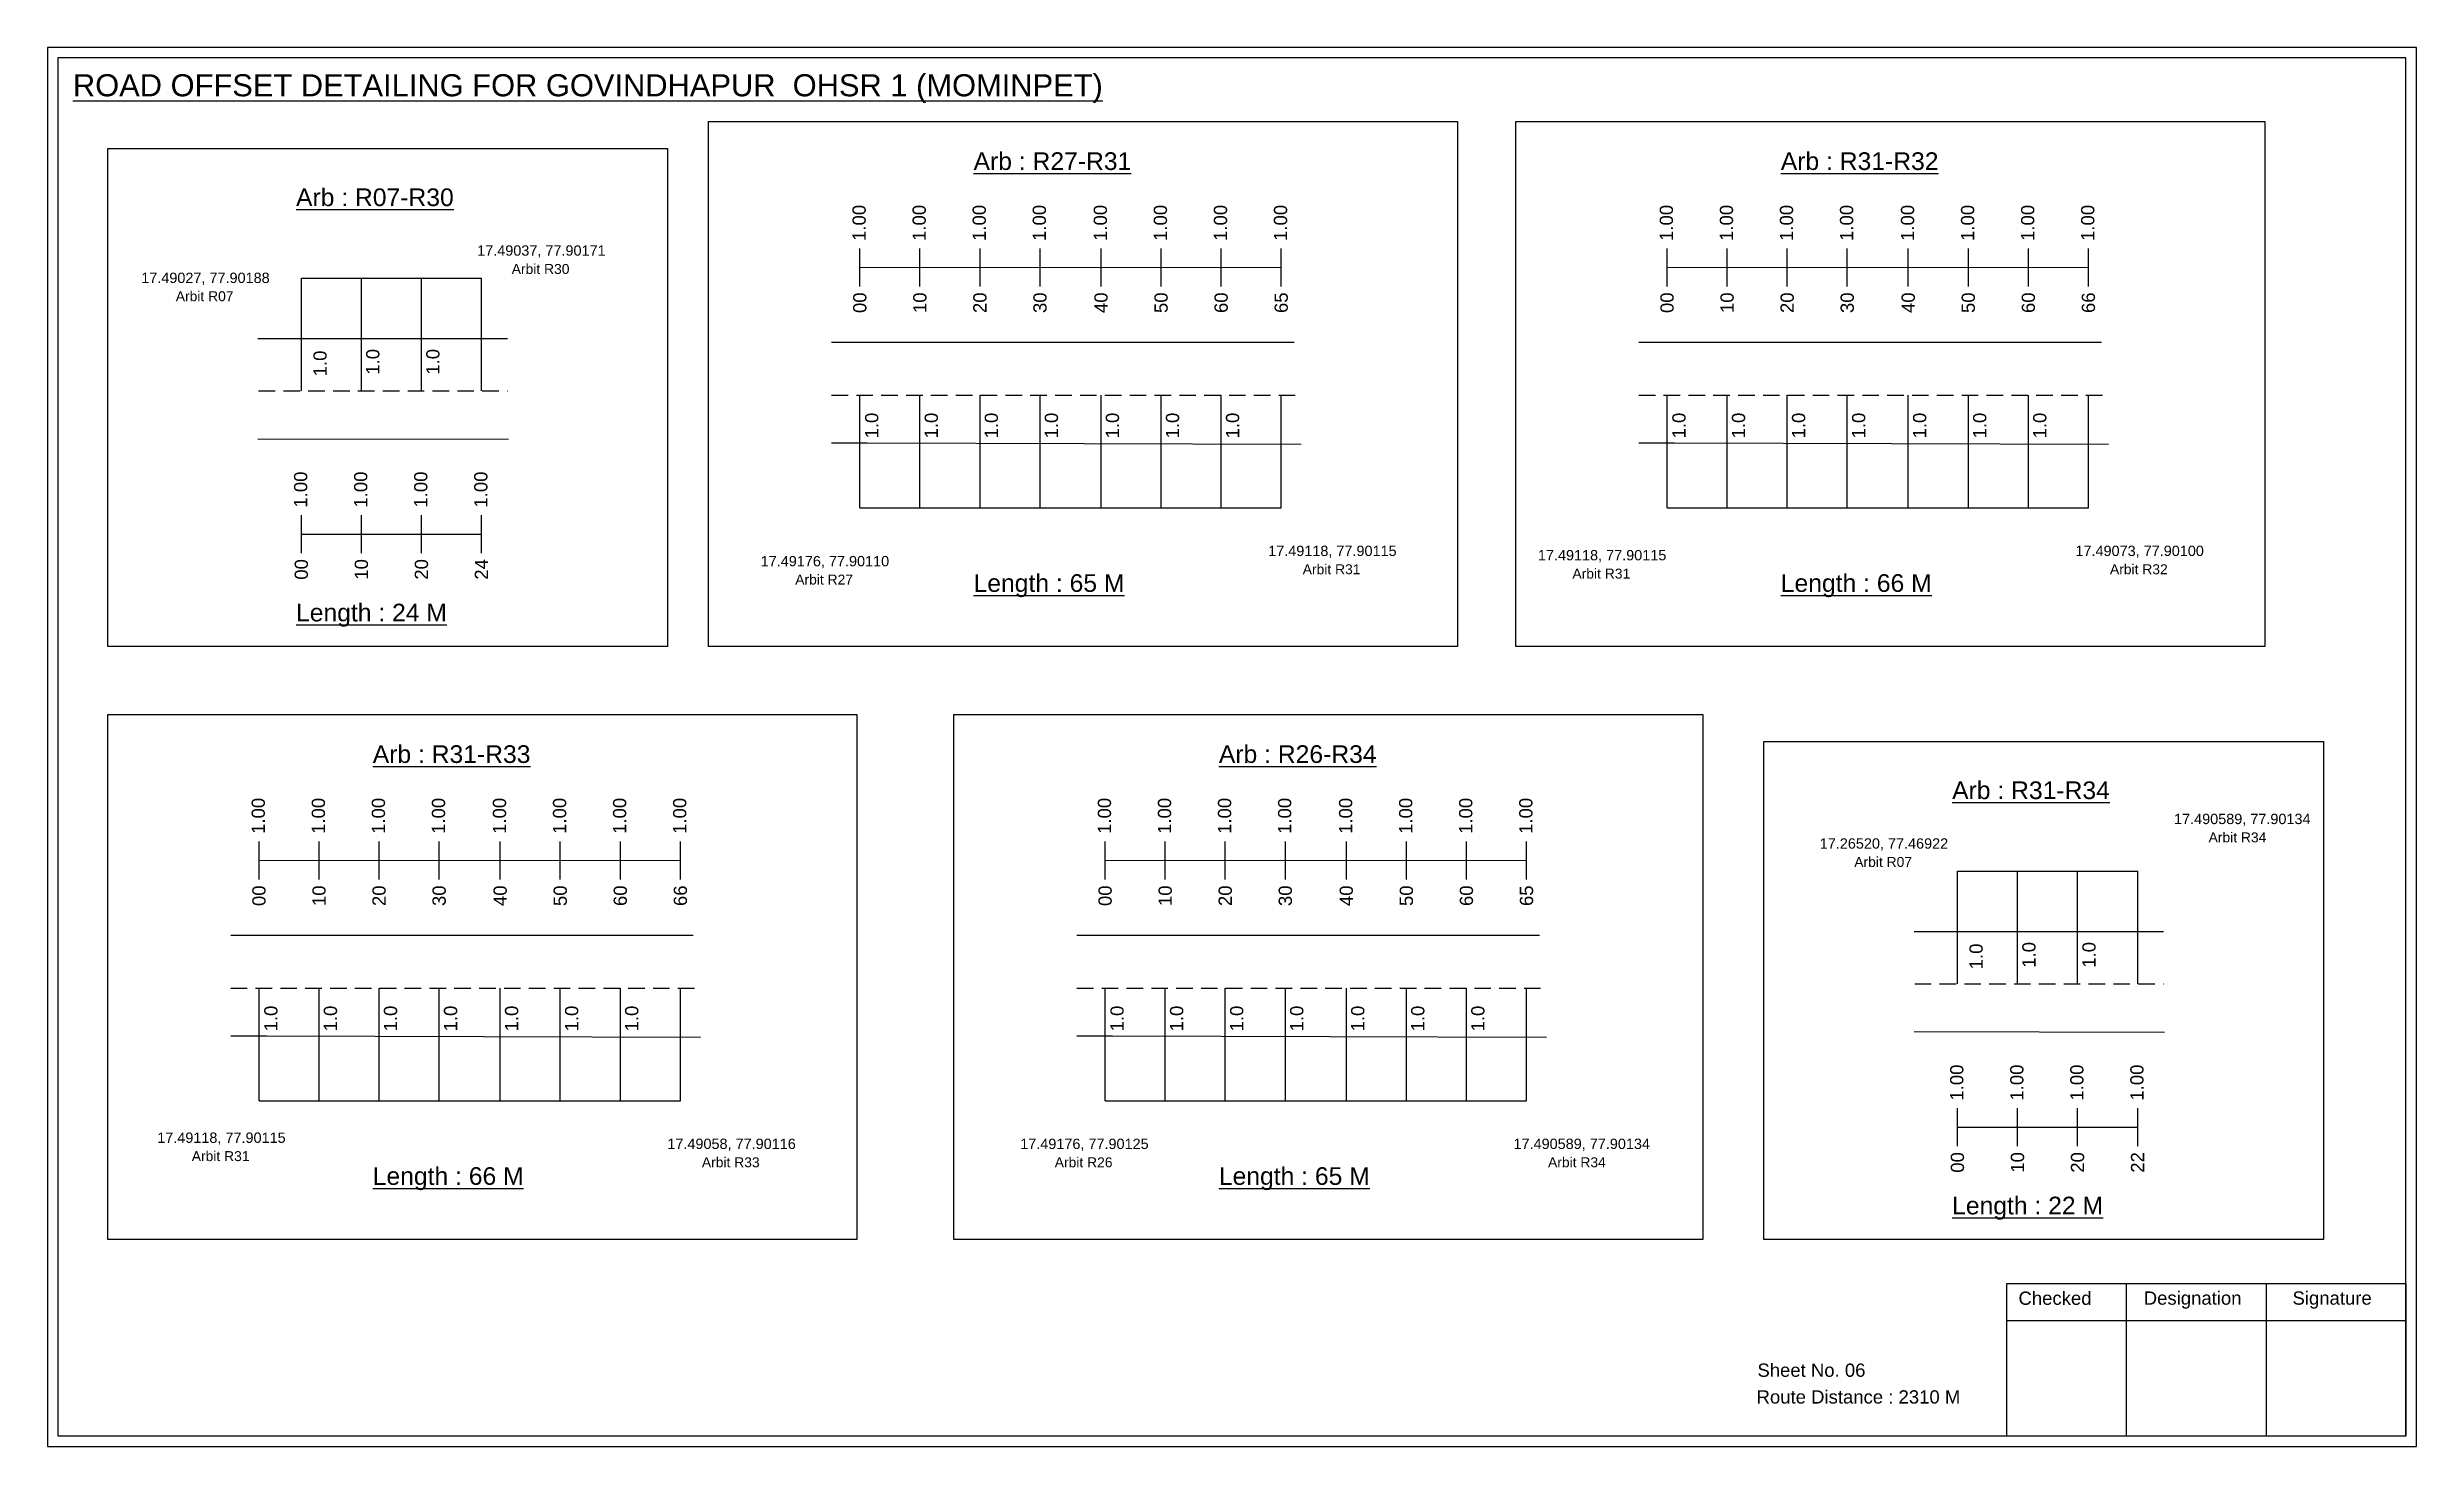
# Model space of a CAD drawing. Header units: inches. Extents: x -117 to 51867, y -12715 to 3423.
# Drawn here: x 32451 to 32988, y 354 to 671 of the extents above; entities that cross this region are included whole.
import ezdxf

# ---------------------------------------------------------------- set-up
doc = ezdxf.new("R2010")
doc.units = ezdxf.units.IN
doc.header["$MEASUREMENT"] = 0
doc.linetypes.add('DASHED2', pattern=[0.375, 0.25, -0.125])
doc.layers.add('PDF_Geometry', color=7, linetype='Continuous')
doc.layers.add('PDF_Text', color=5, linetype='Continuous')
doc.styles.add('PDF Arial', font='arial.ttf')
doc.styles.get("Standard").update_dxf_attribs({"font": 'arial.ttf'})

msp = doc.modelspace()

# ---------------------------------------------------------------- texts
at = {"color": 242, "true_color": 0xcd2027}
for s, height, p in [('%%UROAD OFFSET DETAILING FOR GOVINDHAPUR  OHSR 1 (MOMINPET)', 5, (32456.88, 660.11)), ('%%UArb : R27-R31', 4, (32660.82, 643.44)), ('%%UArb : R31-R32', 4, (32843.6, 643.44)), ('%%UArb : R07-R30', 4, (32507.4, 635.26)), ('%%ULength : 65 M', 4, (32660.82, 547.94)), ('%%ULength : 66 M', 4, (32843.6, 547.94)), ('%%ULength : 24 M', 4, (32507.4, 541.26)), ('%%UArb : R31-R33', 4, (32524.77, 509.22)), ('%%UArb : R26-R34', 4, (32716.36, 509.22)), ('%%UArb : R31-R34', 4, (32882.4, 501.04)), ('%%ULength : 66 M', 4, (32524.77, 413.72)), ('%%ULength : 65 M', 4, (32716.36, 413.72)), ('%%ULength : 22 M', 4, (32882.4, 407.04))]:
    msp.add_text(s, height=height, dxfattribs=at).set_placement(p)
at = {"color": 217, "true_color": 0x93278f}
for s, p in [('1.00', (32636.4, 627.38)), ('1.00', (32650, 627.38)), ('1.00', (32663.6, 627.38)), ('1.00', (32677.2, 627.38)), ('1.00', (32691.02, 627.38)), ('1.00', (32704.62, 627.38)), ('1.00', (32718.22, 627.38)), ('1.00', (32731.82, 627.38)), ('1.00', (32819.19, 627.38)), ('1.00', (32832.79, 627.38)), ('1.00', (32846.39, 627.38)), ('1.00', (32859.99, 627.38)), ('1.00', (32873.8, 627.38)), ('1.00', (32887.4, 627.38)), ('1.00', (32901, 627.38)), ('1.00', (32914.6, 627.38)), ('00', (32636.55, 611.06)), ('10', (32650.15, 611.06)), ('20', (32663.75, 611.06)), ('30', (32677.35, 611.06)), ('40', (32691.17, 611.06)), ('50', (32704.77, 611.06)), ('60', (32718.37, 611.06)), ('65', (32731.97, 611.06)), ('00', (32819.34, 611.06)), ('10', (32832.94, 611.06)), ('20', (32846.54, 611.06)), ('30', (32860.14, 611.06)), ('40', (32873.95, 611.06)), ('50', (32887.55, 611.06)), ('60', (32901.15, 611.06)), ('66', (32914.75, 611.06)), ('1.00', (32509.94, 567.02)), ('1.00', (32523.54, 567.02)), ('1.00', (32537.14, 567.02)), ('1.00', (32550.74, 567.02)), ('00', (32510.09, 550.7)), ('10', (32523.69, 550.7)), ('20', (32537.29, 550.7)), ('24', (32550.89, 550.7)), ('1.00', (32500.35, 493.16)), ('1.00', (32513.95, 493.16)), ('1.00', (32527.55, 493.16)), ('1.00', (32541.15, 493.16)), ('1.00', (32554.97, 493.16)), ('1.00', (32568.57, 493.16)), ('1.00', (32582.17, 493.16)), ('1.00', (32595.77, 493.16)), ('1.00', (32691.95, 493.16)), ('1.00', (32705.55, 493.16)), ('1.00', (32719.15, 493.16)), ('1.00', (32732.75, 493.16)), ('1.00', (32746.56, 493.16)), ('1.00', (32760.16, 493.16)), ('1.00', (32773.76, 493.16)), ('1.00', (32787.36, 493.16)), ('00', (32500.5, 476.83)), ('10', (32514.1, 476.83)), ('20', (32527.7, 476.83)), ('30', (32541.3, 476.83)), ('40', (32555.12, 476.83)), ('50', (32568.72, 476.83)), ('60', (32582.32, 476.83)), ('66', (32595.92, 476.83)), ('00', (32692.1, 476.83)), ('10', (32705.7, 476.83)), ('20', (32719.3, 476.83)), ('30', (32732.9, 476.83)), ('40', (32746.71, 476.83)), ('50', (32760.31, 476.83)), ('60', (32773.91, 476.83)), ('65', (32787.51, 476.83)), ('1.00', (32884.94, 432.79)), ('1.00', (32898.54, 432.79)), ('1.00', (32912.14, 432.79)), ('1.00', (32925.74, 432.79)), ('00', (32885.09, 416.47)), ('10', (32898.69, 416.47)), ('20', (32912.29, 416.47)), ('22', (32925.89, 416.47))]:
    msp.add_text(s, height=3, rotation=90, dxfattribs=at).set_placement(p)
at = {"color": 5}
for s, height, p in [('17.49037, 77.90171', 2.34, (32548.42, 624.04)), ('17.49027, 77.90188', 2.34, (32472.35, 617.86)), ('Arbit R30', 2.246, (32556.24, 619.91)), ('Arbit R07', 2.246, (32480.17, 613.74)), ('17.49118, 77.90115', 2.34, (32727.53, 556.06)), ('17.49073, 77.90100', 2.34, (32910.32, 556.06)), ('17.49176, 77.90110', 2.34, (32612.62, 553.73)), ('Arbit R31', 2.246, (32735.35, 551.94)), ('17.49118, 77.90115', 2.34, (32788.6, 555.08)), ('Arbit R31', 2.246, (32796.42, 550.96)), ('Arbit R32', 2.246, (32918.14, 551.94)), ('Arbit R27', 2.246, (32620.44, 549.6)), ('17.490589, 77.90134', 2.34, (32932.65, 495.38)), ('Arbit R34', 2.246, (32940.47, 491.25)), ('17.26520, 77.46922', 2.34, (32852.42, 489.82)), ('Arbit R07', 2.246, (32860.24, 485.69)), ('17.49118, 77.90115', 2.34, (32475.97, 423.23)), ('17.49058, 77.90116', 2.34, (32591.48, 421.84)), ('17.49176, 77.90125', 2.34, (32671.38, 421.83)), ('17.490589, 77.90134', 2.34, (32783.08, 421.84)), ('Arbit R31', 2.246, (32483.79, 419.1)), ('Arbit R33', 2.246, (32599.3, 417.71)), ('Arbit R26', 2.246, (32679.2, 417.7)), ('Arbit R34', 2.246, (32790.9, 417.71))]:
    msp.add_text(s, height=height, dxfattribs=at).set_placement(p)
for p in [(32514.33, 596.73), (32526.28, 597.1), (32539.88, 597.1), (32639.25, 582.67), (32652.74, 582.67), (32666.34, 582.67), (32679.94, 582.67), (32693.76, 582.67), (32707.36, 582.67), (32720.96, 582.67), (32822.04, 582.67), (32835.53, 582.67), (32849.13, 582.67), (32862.73, 582.67), (32876.54, 582.67), (32890.14, 582.67), (32903.74, 582.67), (32889.32, 462.51), (32901.28, 462.87), (32914.88, 462.87), (32503.2, 448.45), (32516.69, 448.45), (32530.29, 448.45), (32543.89, 448.45), (32557.71, 448.45), (32571.31, 448.45), (32584.91, 448.45), (32694.8, 448.45), (32708.29, 448.45), (32721.89, 448.45), (32735.49, 448.45), (32749.3, 448.45), (32762.9, 448.45), (32776.5, 448.45)]:
    msp.add_text('1.0', height=3, rotation=90).set_placement(p)
for s, p in [('Sheet No. 06', (32838.31, 370.27)), ('Route Distance : 2310 M', (32838.12, 364.22))]:
    msp.add_text(s, height=3).set_placement(p)
at = {"layer": 'PDF_Text', "color": 7, "attachment_point": 7, "style": 'PDF Arial'}
for s, insert, char_height in [('Checked', (32897.42, 386.52), 3.001), ('Designation', (32925.79, 385.69), 3.0006), ('Signature', (32959.47, 385.69), 3.001)]:
    msp.add_mtext(s, dxfattribs=dict(at, insert=insert, char_height=char_height))

# ---------------------------------------------------------------- linework, layer by layer
at = {"color": 217, "true_color": 0x93278f}
for p, q in [((32635.08, 617.08), (32635.08, 625.64)), ((32648.68, 617.08), (32648.68, 625.64)), ((32662.28, 617.08), (32662.28, 625.64)), ((32675.88, 617.08), (32675.88, 625.64)), ((32689.69, 617.08), (32689.69, 625.64)), ((32703.29, 617.08), (32703.29, 625.64)), ((32716.89, 617.08), (32716.89, 625.64)), ((32730.49, 617.08), (32730.49, 625.64)), ((32817.86, 617.08), (32817.86, 625.64)), ((32831.46, 617.08), (32831.46, 625.64)), ((32845.06, 617.08), (32845.06, 625.64)), ((32858.66, 617.08), (32858.66, 625.64)), ((32872.48, 617.08), (32872.48, 625.64)), ((32886.08, 617.08), (32886.08, 625.64)), ((32899.68, 617.08), (32899.68, 625.64)), ((32913.28, 617.08), (32913.28, 625.64)), ((32635.08, 621.35), (32730.49, 621.41)), ((32817.86, 621.35), (32913.28, 621.41)), ((32508.61, 556.72), (32508.61, 565.28)), ((32522.21, 556.72), (32522.21, 565.28)), ((32535.81, 556.72), (32535.81, 565.28)), ((32549.41, 556.72), (32549.41, 565.28)), ((32508.61, 560.99), (32549.41, 561)), ((32499.03, 482.86), (32499.03, 491.42)), ((32512.63, 482.86), (32512.63, 491.42)), ((32526.23, 482.86), (32526.23, 491.42)), ((32539.83, 482.86), (32539.83, 491.42)), ((32553.64, 482.86), (32553.64, 491.42)), ((32567.24, 482.86), (32567.24, 491.42)), ((32580.84, 482.86), (32580.84, 491.42)), ((32594.44, 482.86), (32594.44, 491.42)), ((32690.62, 482.86), (32690.62, 491.42)), ((32704.22, 482.86), (32704.22, 491.42)), ((32717.82, 482.86), (32717.82, 491.42)), ((32731.42, 482.86), (32731.42, 491.42)), ((32745.24, 482.86), (32745.24, 491.42)), ((32758.84, 482.86), (32758.84, 491.42)), ((32772.44, 482.86), (32772.44, 491.42)), ((32786.04, 482.86), (32786.04, 491.42)), ((32499.03, 487.13), (32594.44, 487.19)), ((32690.62, 487.13), (32786.04, 487.19)), ((32883.61, 422.5), (32883.61, 431.06)), ((32897.21, 422.5), (32897.21, 431.06)), ((32910.81, 422.5), (32910.81, 431.06)), ((32924.41, 422.5), (32924.41, 431.06)), ((32883.61, 426.77), (32924.41, 426.78))]:
    msp.add_line(p, q, dxfattribs=at)
at = {"color": 5}
for p, q in [((32508.61, 618.96), (32549.41, 618.96)), ((32635.08, 566.94), (32730.49, 566.94)), ((32817.86, 566.94), (32913.28, 566.94)), ((32883.61, 484.73), (32924.41, 484.73)), ((32499.03, 432.71), (32594.44, 432.72)), ((32690.62, 432.71), (32786.04, 432.72))]:
    msp.add_line(p, q, dxfattribs=at)
for p, q in [((32508.61, 593.42), (32508.61, 618.96)), ((32522.21, 593.42), (32522.21, 618.96)), ((32535.81, 593.42), (32535.81, 618.96)), ((32549.41, 593.42), (32549.41, 618.96)), ((32498.78, 605.31), (32555.27, 605.31)), ((32733.41, 604.36), (32628.67, 604.36)), ((32916.19, 604.36), (32811.45, 604.36)), ((32635.08, 566.94), (32635.08, 592.48)), ((32648.68, 566.94), (32648.68, 592.48)), ((32662.28, 566.94), (32662.28, 592.48)), ((32675.88, 566.94), (32675.88, 592.48)), ((32689.69, 566.94), (32689.69, 592.48)), ((32703.29, 566.94), (32703.29, 592.48)), ((32716.89, 566.94), (32716.89, 592.48)), ((32730.49, 566.94), (32730.49, 592.48)), ((32817.86, 566.94), (32817.86, 592.48)), ((32831.46, 566.94), (32831.46, 592.48)), ((32845.06, 566.94), (32845.06, 592.48)), ((32858.66, 566.94), (32858.66, 592.48)), ((32872.48, 566.94), (32872.48, 592.48)), ((32886.08, 566.94), (32886.08, 592.48)), ((32899.68, 566.94), (32899.68, 592.48)), ((32913.28, 566.94), (32913.28, 592.48)), ((32498.78, 582.62), (32555.49, 582.49)), ((32628.67, 581.67), (32636.73, 581.67)), ((32636.73, 581.67), (32735.03, 581.4)), ((32811.45, 581.67), (32819.51, 581.67)), ((32819.51, 581.67), (32917.82, 581.4)), ((32883.61, 459.2), (32883.61, 484.73)), ((32897.21, 459.2), (32897.21, 484.73)), ((32910.81, 459.2), (32910.81, 484.73)), ((32924.41, 459.2), (32924.41, 484.73)), ((32597.36, 470.14), (32492.62, 470.14)), ((32788.95, 470.14), (32684.21, 470.14)), ((32873.78, 471.08), (32930.26, 471.08)), ((32499.03, 432.72), (32499.03, 458.25)), ((32512.63, 432.72), (32512.63, 458.25)), ((32526.23, 432.72), (32526.23, 458.25)), ((32539.83, 432.72), (32539.83, 458.25)), ((32553.64, 432.72), (32553.64, 458.25)), ((32567.24, 432.72), (32567.24, 458.25)), ((32580.84, 432.72), (32580.84, 458.25)), ((32594.44, 432.72), (32594.44, 458.25)), ((32690.62, 432.72), (32690.62, 458.25)), ((32704.22, 432.72), (32704.22, 458.25)), ((32717.82, 432.72), (32717.82, 458.25)), ((32731.42, 432.72), (32731.42, 458.25)), ((32745.24, 432.72), (32745.24, 458.25)), ((32758.84, 432.72), (32758.84, 458.25)), ((32772.44, 432.72), (32772.44, 458.25)), ((32786.04, 432.72), (32786.04, 458.25)), ((32492.62, 447.45), (32500.68, 447.45)), ((32500.68, 447.45), (32598.98, 447.18)), ((32684.21, 447.45), (32692.27, 447.45)), ((32692.27, 447.45), (32790.57, 447.18)), ((32873.78, 448.4), (32930.49, 448.27))]:
    msp.add_line(p, q)
at = {"linetype": 'DASHED2', "ltscale": 15}
for p, q in [((32498.93, 593.42), (32555.27, 593.42)), ((32628.67, 592.48), (32734.06, 592.48)), ((32811.45, 592.48), (32916.84, 592.48)), ((32492.62, 458.25), (32598.01, 458.25)), ((32684.21, 458.25), (32789.6, 458.25)), ((32873.92, 459.2), (32930.26, 459.2))]:
    msp.add_line(p, q, dxfattribs=at)
for points in [[(32600.8, 654.42), (32770.42, 654.42), (32770.42, 535.6), (32600.8, 535.6)], [(32783.59, 654.42), (32953.2, 654.42), (32953.2, 535.6), (32783.59, 535.6)], [(32464.75, 648.28), (32591.51, 648.28), (32591.51, 535.6), (32464.75, 535.6)], [(32464.75, 520.19), (32634.37, 520.19), (32634.37, 401.37), (32464.75, 401.37)], [(32656.35, 520.19), (32825.96, 520.19), (32825.96, 401.37), (32656.35, 401.37)], [(32839.75, 514.05), (32966.5, 514.05), (32966.5, 401.37), (32839.75, 401.37)]]:
    msp.add_lwpolyline(points, close=True)
at = {"layer": 'PDF_Geometry'}
for points in [[(32451.1, 671.19), (32451.1, 354.47), (32987.57, 354.47), (32987.57, 671.19)], [(32453.43, 668.86), (32453.43, 356.89), (32985.15, 356.89), (32985.15, 668.86)]]:
    msp.add_lwpolyline(points, close=True, dxfattribs=at)
at = {"layer": 'PDF_Geometry', "color": 242, "true_color": 0xcc1f26}
msp.add_lwpolyline([(32985.15, 356.8), (32894.81, 356.8), (32894.81, 391.41), (32985.15, 391.41)], close=True, dxfattribs=at)
for points in [[(32921.79, 391.41), (32921.79, 356.8)], [(32953.52, 391.41), (32953.52, 356.8)], [(32894.81, 383.04), (32985.15, 383.04)]]:
    msp.add_lwpolyline(points, dxfattribs=at)

msp.set_redraw_order([(e.dxf.handle, doc.entitydb.next_handle()) for e in msp.query("TEXT MTEXT ATTDEF DIMENSION ARC_DIMENSION")])  # texts and dimensions are drawn at this point

doc.saveas('drawing.dxf')
